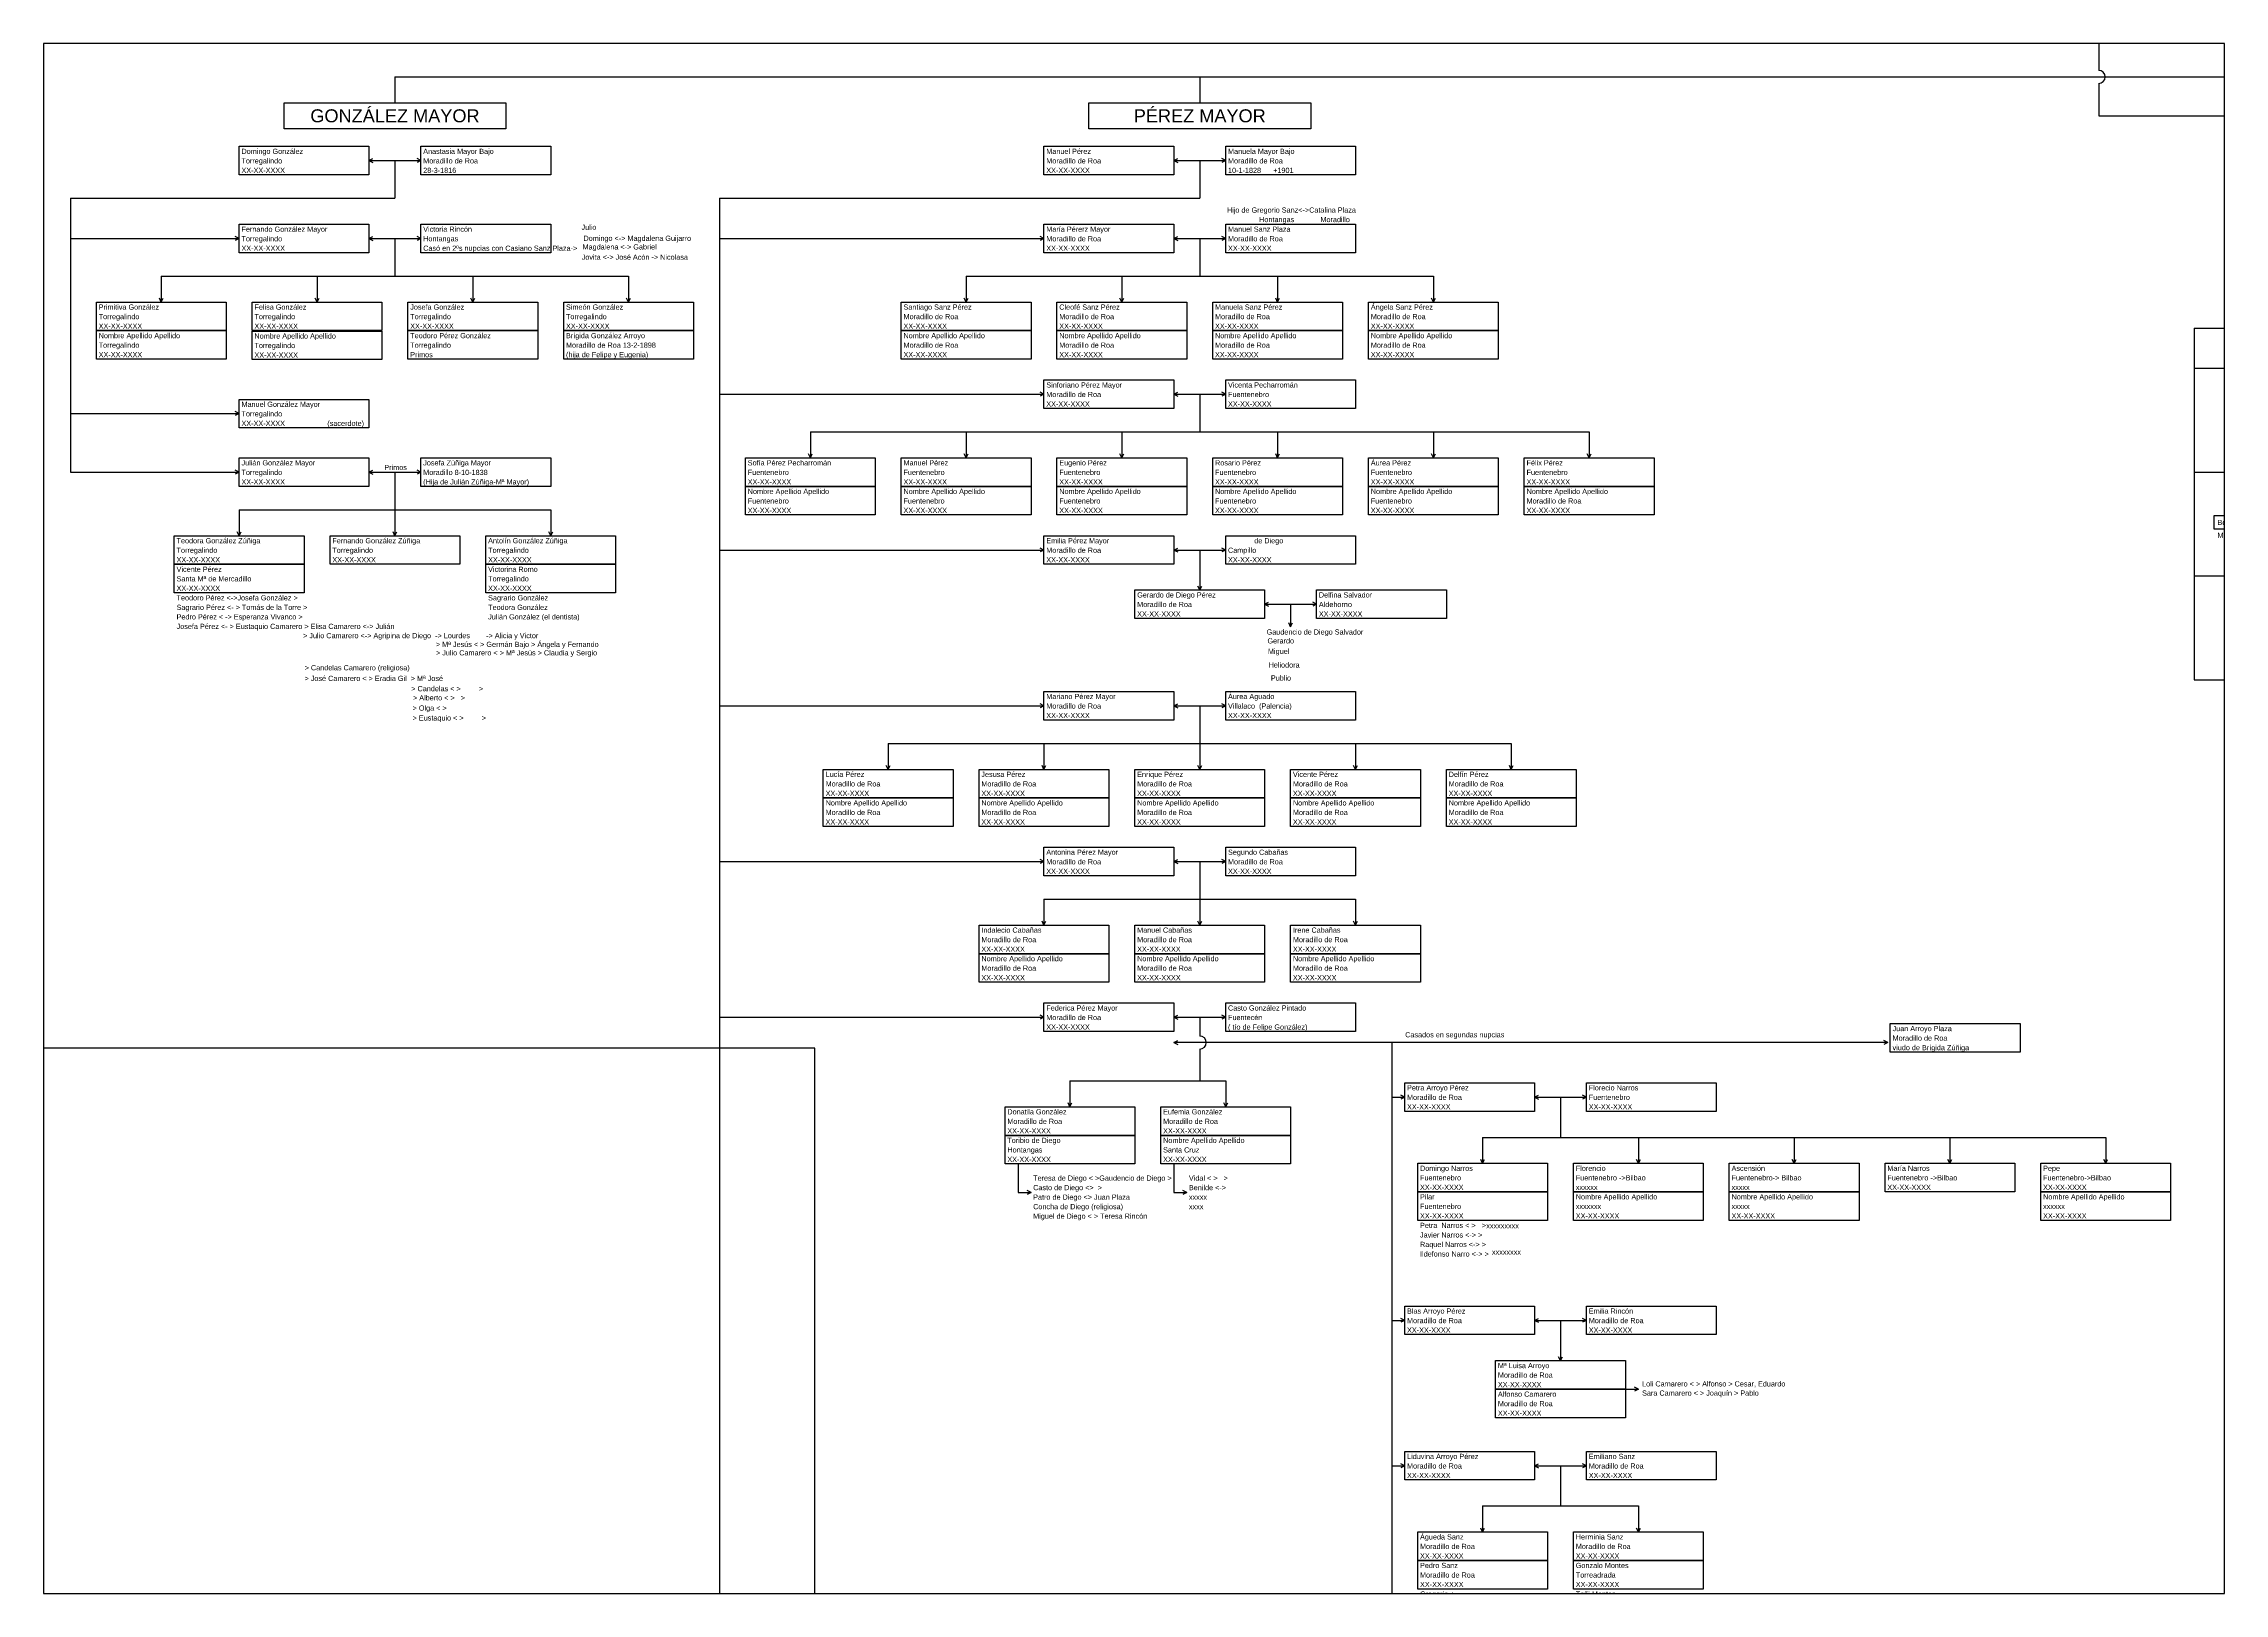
# Paper-space layout 'A1' of a CAD drawing. Header units: millimetres. Extents: x 0 to 840, y 0 to 597.
# The model-space entities are those that its viewports show. They can reach past a viewport. Long polylines and large blocks are cut down to what shows.
import ezdxf
from ezdxf.enums import TextEntityAlignment as Align

# ---------------------------------------------------------------- set-up
doc = ezdxf.new("R2010")
doc.units = ezdxf.units.MM
doc.styles.add('Arial', font='arial.ttf', dxfattribs={"height": 0.01})

# ---------------------------------------------------------------- blocks, each defined once
blk = doc.blocks.new('Casilla individual')
at = {"color": 0}
blk.add_lwpolyline([(0, 11), (50, 11), (50, 0), (0, 0)], close=True, dxfattribs=at)
at = {"color": 0, "style": 'Arial'}
for tag, p in [('NOMBRE', (0.88, 8.08)), ('LUGAR_NACIMIENTO', (0.88, 4.42)), ('FECHA', (0.88, 0.75))]:
    blk.add_attdef(tag, p, '', height=2, dxfattribs=at)
blk = doc.blocks.new('Flecha')
for q in [(1.5, 0.75), (1.5, -0.75)]:
    blk.add_line((0, 0), q)
blk = doc.blocks.new('Hermanos')
at = {"style": 'Arial'}
blk.add_attdef('NOMBRE', (0, 0), '', height=2, dxfattribs=at)

msp = doc.modelspace()

# ---------------------------------------------------------------- linework, layer by layer
at = {"color": 135}
for p, q in [((3547.06, 314.5), (3672.06, 314.5)), ((3547.06, 314.5), (3547.06, 209)), ((3797.06, 314.5), (3982.06, 314.5)), ((3797.06, 314.5), (3797.06, -481))]:
    msp.add_line(p, q, dxfattribs=at)
for p, q in [((3582.06, 284.5), (3762.06, 284.5)), ((3892.06, 284.5), (4072.06, 284.5)), ((3832.06, 224.5), (4132.06, 224.5)), ((3612.06, 194.5), (3732.06, 194.5)), ((3862.06, 104.5), (4102.06, 104.5)), ((3922.06, 44.5), (4042.06, 44.5)), ((4121.02, -31.75), (4121.02, -47.25)), ((4091.02, -47.25), (4331.02, -47.25)), ((3912.06, -68.5), (3917.06, -68.5)), ((3972.06, -68.5), (3977.06, -68.5)), ((4121.02, -117.75), (4121.02, -133.25)), ((4146.02, -144.25), (4151.02, -144.25)), ((4121.02, -173.75), (4121.02, -189.25)), ((4091.02, -189.25), (4151.02, -189.25))]:
    msp.add_line(p, q)
at = {"color": 3}
for p, q in [((4365.04, 264.5), (4552.25, 264.5)), ((3932.06, -25.5), (3992.06, -25.5))]:
    msp.add_line(p, q, dxfattribs=at)
at = {"color": 30}
for p, q in [((4056.02, -31.75), (4061.02, -31.75)), ((4056.02, -117.75), (4061.02, -117.75)), ((4056.02, -173.75), (4061.02, -173.75))]:
    msp.add_line(p, q, dxfattribs=at)
at = {"color": 5}
for points in [[(4328.32, 440.76), (4328.32, 363.76)], [(4328.32, 358.76), (4328.32, 346.26), (4509.52, 346.26)]]:
    msp.add_lwpolyline(points, dxfattribs=at)
at = {"color": 1}
for points in [[(3672.06, 361.26), (5109.51, 361.26)], [(3672.06, 361.26), (3672.06, 351.26)], [(3982.06, 361.26), (3982.06, 351.26)]]:
    msp.add_lwpolyline(points, dxfattribs=at)
for points in [[(3629.33, 351.26), (3714.79, 351.26), (3714.79, 341.26), (3629.33, 341.26)], [(3939.33, 351.26), (4024.79, 351.26), (4024.79, 341.26), (3939.33, 341.26)], [(4372.66, 187.12), (4402.66, 187.12), (4402.66, 192.12), (4372.66, 192.12)]]:
    msp.add_lwpolyline(points, close=True)
at = {"color": 135}
for points in [[(3662.06, 329), (3682.06, 329)], [(3672.06, 329), (3672.06, 314.5)], [(3972.06, 329), (3992.06, 329)], [(3982.06, 329), (3982.06, 314.5)], [(3547.06, 299), (3612.06, 299)], [(3797.06, 299), (3922.06, 299)], [(3797.06, 239), (3922.06, 239)], [(3547.06, 231.54), (3612.06, 231.54)], [(3547.06, 209), (3612.06, 209)], [(3797.06, 179), (3922.06, 179)], [(3797.06, 119), (3922.06, 119)], [(3797.06, 59), (3922.06, 59)], [(3797.06, -1), (3922.06, -1)]]:
    msp.add_lwpolyline(points, dxfattribs=at)
for points in [[(3662.06, 299), (3682.06, 299)], [(3672.06, 299), (3672.06, 284.5)], [(3972.06, 299), (3992.06, 299)], [(3982.06, 299), (3982.06, 284.5)], [(3582.06, 284.5), (3582.06, 274.5)], [(3642.06, 284.5), (3642.06, 274.5)], [(3702.06, 284.5), (3702.06, 274.5)], [(3762.06, 284.5), (3762.06, 274.5)], [(3892.06, 284.5), (3892.06, 274.5)], [(3952.06, 284.5), (3952.06, 274.5)], [(4012.06, 284.5), (4012.06, 274.5)], [(4072.06, 284.5), (4072.06, 274.5)], [(3972.06, 239), (3992.06, 239)], [(3982.06, 239), (3982.06, 224.5)], [(3832.06, 224.5), (3832.06, 214.5)], [(3892.06, 224.5), (3892.06, 214.5)], [(3952.06, 224.5), (3952.06, 214.5)], [(4012.06, 224.5), (4012.06, 214.5)], [(4072.06, 224.5), (4072.06, 214.5)], [(4132.06, 224.5), (4132.06, 214.5)], [(3662.06, 209), (3682.06, 209)], [(3672.06, 209), (3672.06, 194.5)], [(3612.06, 194.5), (3612.06, 184.5)], [(3672.06, 194.5), (3672.06, 184.5)], [(3732.06, 194.5), (3732.06, 184.5)], [(3972.06, 179), (3992.06, 179)], [(3982.06, 179), (3982.06, 163.62)], [(4007.06, 158.12), (4027.06, 158.12)], [(4017.06, 158.12), (4017.06, 149.45)], [(3972.06, 119), (3992.06, 119)], [(3982.06, 119), (3982.06, 104.5)], [(3862.06, 104.5), (3862.06, 94.5)], [(3922.06, 104.5), (3922.06, 94.5)], [(3982.06, 104.5), (3982.06, 94.5)], [(4042.06, 104.5), (4042.06, 94.5)], [(4102.06, 104.5), (4102.06, 94.5)], [(3972.06, 59), (3992.06, 59)], [(3922.06, 44.5), (3922.06, 34.5)], [(3982.06, 44.5), (3982.06, 34.5)], [(4042.06, 44.5), (4042.06, 34.5)], [(3972.06, -1), (3992.06, -1)], [(4111.02, -31.75), (4131.02, -31.75)], [(4091.02, -47.25), (4091.02, -57.25)], [(4151.02, -47.25), (4151.02, -57.25)], [(4211.02, -47.25), (4211.02, -57.25)], [(4271.02, -47.25), (4271.02, -57.25)], [(4331.02, -47.25), (4331.02, -57.25)], [(3912.06, -57.5), (3912.06, -68.5)], [(3972.06, -57.5), (3972.06, -68.5)], [(4111.02, -117.75), (4131.02, -117.75)], [(4111.02, -173.75), (4131.02, -173.75)], [(4091.02, -189.25), (4091.02, -199.25)], [(4151.02, -189.25), (4151.02, -199.25)]]:
    msp.add_lwpolyline(points)
at = {"color": 3}
for points in [[(4365.04, 264.5), (4365.04, 129), (4379.66, 129)], [(4365.04, 249), (4379.66, 249)], [(4365.04, 209), (4379.66, 209)], [(4365.04, 169), (4379.66, 169)], [(3982.06, -1), (3982.06, -8.25)], [(3982.06, -13.25), (3982.06, -25.5)], [(3932.06, -25.5), (3932.06, -35.5)], [(3992.06, -25.5), (3992.06, -35.5)]]:
    msp.add_lwpolyline(points, dxfattribs=at)
at = {"color": 7}
msp.add_lwpolyline([(3982.06, 59), (3982.06, 44.5)], dxfattribs=at)
at = {"color": 30}
for points in [[(4247.11, -10.75), (3972.06, -10.75)], [(4056.02, -10.75), (4056.02, -332.75)]]:
    msp.add_lwpolyline(points, dxfattribs=at)
at = {"color": 5}
msp.add_arc((4328.32, 361.26), 2.5, 270, 90, dxfattribs=at)
at = {"color": 3}
msp.add_arc((3982.06, -10.75), 2.5, 270, 90, dxfattribs=at)

# ---------------------------------------------------------------- block references
ref = msp.add_blockref('Casilla individual', (3612.06, 323.5))
ref.add_attrib('FECHA', 'XX-XX-XXXX', (3612.94, 324.25), dxfattribs={"height": 2, "style": 'Arial'})
ref.add_attrib('LUGAR_NACIMIENTO', 'Torregalindo', (3612.94, 327.91), dxfattribs={"height": 2, "style": 'Arial'})
ref.add_attrib('NOMBRE', 'Domingo González', (3612.94, 331.58), dxfattribs={"height": 2, "style": 'Arial'})
for p in [(3662.06, 329), (3972.06, 329), (3662.06, 299), (3972.06, 299), (3972.06, 239), (3662.06, 209), (3972.06, 179), (4007.06, 158.12), (3972.06, 119), (3972.06, 59), (3972.06, -1), (4111.02, -31.75), (4111.02, -117.75), (4111.02, -173.75)]:
    msp.add_blockref('Flecha', p)
for p, rotation in [((3682.06, 329), 180), ((3992.06, 329), 180), ((3612.06, 299), 180), ((3682.06, 299), 180), ((3922.06, 299), 180), ((3992.06, 299), 180), ((3582.06, 274.5), 89.99999999999999), ((3642.06, 274.5), 89.99999999999999), ((3702.06, 274.5), 89.99999999999999), ((3762.06, 274.5), 89.99999999999999), ((3892.06, 274.5), 89.99999999999999), ((3952.06, 274.5), 89.99999999999999), ((4012.06, 274.5), 89.99999999999999), ((4072.06, 274.5), 89.99999999999999), ((4379.66, 249), 180), ((3992.06, 239), 180), ((3612.06, 231.54), 180), ((3832.06, 214.5), 89.99999999999999), ((3892.06, 214.5), 89.99999999999999), ((3952.06, 214.5), 89.99999999999999), ((4012.06, 214.5), 89.99999999999999), ((4072.06, 214.5), 89.99999999999999), ((4132.06, 214.5), 89.99999999999999), ((3612.06, 209), 180), ((3682.06, 209), 180), ((4379.66, 209), 180), ((3612.06, 184.5), 89.99999999999999), ((3672.06, 184.5), 89.99999999999999), ((3732.06, 184.5), 89.99999999999999), ((3922.06, 179), 180), ((3992.06, 179), 180), ((4379.66, 169), 180), ((3982.06, 163.62), 89.99999999999999), ((4027.06, 158.12), 180), ((4017.06, 149.45), 89.99999999999999), ((4379.66, 129), 180), ((3922.06, 119), 180), ((3992.06, 119), 180), ((3862.06, 94.5), 89.99999999999999), ((3922.06, 94.5), 89.99999999999999), ((3982.06, 94.5), 89.99999999999999), ((4042.06, 94.5), 89.99999999999999), ((4102.06, 94.5), 89.99999999999999), ((3922.06, 59), 180), ((3992.06, 59), 180), ((3922.06, 34.5), 89.99999999999999), ((3982.06, 34.5), 89.99999999999999), ((4042.06, 34.5), 89.99999999999999), ((3922.06, -1), 180), ((3992.06, -1), 180), ((4247.11, -10.75), 180), ((4061.02, -31.75), 180), ((4131.02, -31.75), 180), ((3932.06, -35.5), 89.99999999999999), ((3992.06, -35.5), 89.99999999999999), ((4091.02, -57.25), 89.99999999999999), ((4151.02, -57.25), 89.99999999999999), ((4211.02, -57.25), 89.99999999999999), ((4271.02, -57.25), 89.99999999999999), ((4331.02, -57.25), 89.99999999999999), ((3917.06, -68.5), 180), ((3977.06, -68.5), 180), ((4131.02, -117.75), 180), ((4121.02, -133.25), 89.99999999999999), ((4151.02, -144.25), 180), ((4061.02, -173.75), 180), ((4131.02, -173.75), 180), ((4091.02, -199.25), 89.99999999999999), ((4151.02, -199.25), 89.99999999999999)]:
    msp.add_blockref('Flecha', p, dxfattribs=dict(rotation=rotation))
at = {"color": 1}
ref = msp.add_blockref('Casilla individual', (3682.06, 323.5), dxfattribs=at)
ref.add_attrib('FECHA', '28-3-1816', (3682.94, 324.25), dxfattribs={"height": 2, "style": 'Arial'})
ref.add_attrib('LUGAR_NACIMIENTO', 'Moradillo de Roa', (3682.94, 327.91), dxfattribs={"height": 2, "style": 'Arial'})
ref.add_attrib('NOMBRE', 'Anastasia Mayor Bajo', (3682.94, 331.58), dxfattribs={"color": 0, "height": 2, "style": 'Arial'})
ref = msp.add_blockref('Casilla individual', (3922.06, 323.5))
ref.add_attrib('FECHA', 'XX-XX-XXXX', (3922.94, 324.25), dxfattribs={"height": 2, "style": 'Arial'})
ref.add_attrib('LUGAR_NACIMIENTO', 'Moradillo de Roa', (3922.94, 327.91), dxfattribs={"height": 2, "style": 'Arial'})
ref.add_attrib('NOMBRE', 'Manuel Pérez', (3922.94, 331.58), dxfattribs={"height": 2, "style": 'Arial'})
ref = msp.add_blockref('Casilla individual', (3992.06, 323.5))
ref.add_attrib('FECHA', '10-1-1828      +1901', (3992.94, 324.25), dxfattribs={"height": 2, "style": 'Arial'})
ref.add_attrib('LUGAR_NACIMIENTO', 'Moradillo de Roa', (3992.94, 327.91), dxfattribs={"height": 2, "style": 'Arial'})
ref.add_attrib('NOMBRE', 'Manuela Mayor Bajo', (3992.94, 331.58), dxfattribs={"color": 1, "height": 2, "style": 'Arial'})
at = {"color": 135}
ref = msp.add_blockref('Casilla individual', (3612.06, 293.5), dxfattribs=at)
ref.add_attrib('FECHA', 'XX-XX-XXXX', (3612.94, 294.25), dxfattribs={"height": 2, "style": 'Arial'})
ref.add_attrib('LUGAR_NACIMIENTO', 'Torregalindo', (3612.94, 297.91), dxfattribs={"height": 2, "style": 'Arial'})
ref.add_attrib('NOMBRE', 'Fernando González Mayor', (3612.94, 301.58), dxfattribs={"height": 2, "style": 'Arial'})
ref = msp.add_blockref('Casilla individual', (3682.06, 293.5))
ref.add_attrib('FECHA', 'Casó en 2ºs nupcias con Casiano Sanz Plaza->', (3682.94, 294.25), dxfattribs={"height": 2, "style": 'Arial'})
ref.add_attrib('LUGAR_NACIMIENTO', 'Hontangas', (3682.94, 297.91), dxfattribs={"height": 2, "style": 'Arial'})
ref.add_attrib('NOMBRE', 'Victoria Rincón', (3682.94, 301.58), dxfattribs={"height": 2, "style": 'Arial'})
ref = msp.add_blockref('Casilla individual', (3922.06, 293.5), dxfattribs=at)
ref.add_attrib('FECHA', 'XX-XX-XXXX', (3922.94, 294.25), dxfattribs={"height": 2, "style": 'Arial'})
ref.add_attrib('LUGAR_NACIMIENTO', 'Moradillo de Roa', (3922.94, 297.91), dxfattribs={"height": 2, "style": 'Arial'})
ref.add_attrib('NOMBRE', 'María Pérerz Mayor', (3922.94, 301.58), dxfattribs={"height": 2, "style": 'Arial'})
ref = msp.add_blockref('Casilla individual', (3992.06, 293.5))
ref.add_attrib('FECHA', 'XX-XX-XXXX', (3992.94, 294.25), dxfattribs={"height": 2, "style": 'Arial'})
ref.add_attrib('LUGAR_NACIMIENTO', 'Moradillo de Roa', (3992.94, 297.91), dxfattribs={"height": 2, "style": 'Arial'})
ref.add_attrib('NOMBRE', 'Manuel Sanz Plaza', (3992.94, 301.58), dxfattribs={"height": 2, "style": 'Arial'})
ref = msp.add_blockref('Casilla individual', (3557.06, 263.5))
ref.add_attrib('FECHA', 'XX-XX-XXXX', (3557.94, 264.25), dxfattribs={"height": 2, "style": 'Arial'})
ref.add_attrib('LUGAR_NACIMIENTO', 'Torregalindo', (3557.94, 267.91), dxfattribs={"height": 2, "style": 'Arial'})
ref.add_attrib('NOMBRE', 'Primitiva González', (3557.94, 271.58), dxfattribs={"height": 2, "style": 'Arial'})
ref = msp.add_blockref('Casilla individual', (3617.06, 263.5))
ref.add_attrib('FECHA', 'XX-XX-XXXX', (3617.94, 264.25), dxfattribs={"height": 2, "style": 'Arial'})
ref.add_attrib('LUGAR_NACIMIENTO', 'Torregalindo', (3617.94, 267.91), dxfattribs={"height": 2, "style": 'Arial'})
ref.add_attrib('NOMBRE', 'Felisa González', (3617.94, 271.58), dxfattribs={"height": 2, "style": 'Arial'})
ref = msp.add_blockref('Casilla individual', (3677.06, 263.5))
ref.add_attrib('FECHA', 'XX-XX-XXXX', (3677.94, 264.25), dxfattribs={"height": 2, "style": 'Arial'})
ref.add_attrib('LUGAR_NACIMIENTO', 'Torregalindo', (3677.94, 267.91), dxfattribs={"height": 2, "style": 'Arial'})
ref.add_attrib('NOMBRE', 'Josefa González', (3677.94, 271.58), dxfattribs={"height": 2, "style": 'Arial'})
ref = msp.add_blockref('Casilla individual', (3737.06, 263.5))
ref.add_attrib('FECHA', 'XX-XX-XXXX', (3737.94, 264.25), dxfattribs={"height": 2, "style": 'Arial'})
ref.add_attrib('LUGAR_NACIMIENTO', 'Torregalindo', (3737.94, 267.91), dxfattribs={"height": 2, "style": 'Arial'})
ref.add_attrib('NOMBRE', 'Simeón González', (3737.94, 271.58), dxfattribs={"height": 2, "style": 'Arial'})
ref = msp.add_blockref('Casilla individual', (3867.06, 263.5))
ref.add_attrib('FECHA', 'XX-XX-XXXX', (3867.94, 264.25), dxfattribs={"height": 2, "style": 'Arial'})
ref.add_attrib('LUGAR_NACIMIENTO', 'Moradillo de Roa', (3867.94, 267.91), dxfattribs={"height": 2, "style": 'Arial'})
ref.add_attrib('NOMBRE', 'Santiago Sanz Pérez', (3867.94, 271.58), dxfattribs={"height": 2, "style": 'Arial'})
ref = msp.add_blockref('Casilla individual', (3927.06, 263.5))
ref.add_attrib('FECHA', 'XX-XX-XXXX', (3927.94, 264.25), dxfattribs={"height": 2, "style": 'Arial'})
ref.add_attrib('LUGAR_NACIMIENTO', 'Moradillo de Roa', (3927.94, 267.91), dxfattribs={"height": 2, "style": 'Arial'})
ref.add_attrib('NOMBRE', 'Cleofé Sanz Pérez', (3927.94, 271.58), dxfattribs={"height": 2, "style": 'Arial'})
ref = msp.add_blockref('Casilla individual', (3987.06, 263.5))
ref.add_attrib('FECHA', 'XX-XX-XXXX', (3987.94, 264.25), dxfattribs={"height": 2, "style": 'Arial'})
ref.add_attrib('LUGAR_NACIMIENTO', 'Moradillo de Roa', (3987.94, 267.91), dxfattribs={"height": 2, "style": 'Arial'})
ref.add_attrib('NOMBRE', 'Manuela Sanz Pérez', (3987.94, 271.58), dxfattribs={"height": 2, "style": 'Arial'})
ref = msp.add_blockref('Casilla individual', (4047.06, 263.5))
ref.add_attrib('FECHA', 'XX-XX-XXXX', (4047.94, 264.25), dxfattribs={"height": 2, "style": 'Arial'})
ref.add_attrib('LUGAR_NACIMIENTO', 'Moradillo de Roa', (4047.94, 267.91), dxfattribs={"height": 2, "style": 'Arial'})
ref.add_attrib('NOMBRE', 'Ángela Sanz Pérez', (4047.94, 271.58), dxfattribs={"height": 2, "style": 'Arial'})
ref = msp.add_blockref('Casilla individual', (3557.06, 252.5))
ref.add_attrib('FECHA', 'XX-XX-XXXX', (3557.94, 253.25), dxfattribs={"height": 2, "style": 'Arial'})
ref.add_attrib('LUGAR_NACIMIENTO', 'Torregalindo', (3557.94, 256.91), dxfattribs={"height": 2, "style": 'Arial'})
ref.add_attrib('NOMBRE', 'Nombre Apellido Apellido', (3557.94, 260.58), dxfattribs={"height": 2, "style": 'Arial'})
ref = msp.add_blockref('Casilla individual', (3617.06, 252.36))
ref.add_attrib('FECHA', 'XX-XX-XXXX', (3617.94, 253.11), dxfattribs={"height": 2, "style": 'Arial'})
ref.add_attrib('LUGAR_NACIMIENTO', 'Torregalindo', (3617.94, 256.77), dxfattribs={"height": 2, "style": 'Arial'})
ref.add_attrib('NOMBRE', 'Nombre Apellido Apellido', (3617.94, 260.44), dxfattribs={"height": 2, "style": 'Arial'})
ref = msp.add_blockref('Casilla individual', (3677.06, 252.5))
ref.add_attrib('FECHA', 'Primos', (3677.94, 253.25), dxfattribs={"height": 2, "style": 'Arial'})
ref.add_attrib('LUGAR_NACIMIENTO', 'Torregalindo', (3677.94, 256.91), dxfattribs={"height": 2, "style": 'Arial'})
ref.add_attrib('NOMBRE', 'Teodoro Pérez González', (3677.94, 260.58), dxfattribs={"height": 2, "style": 'Arial'})
ref = msp.add_blockref('Casilla individual', (3737.06, 252.5))
ref.add_attrib('FECHA', '(hija de Felipe y Eugenia)', (3737.94, 253.25), dxfattribs={"color": 6, "height": 2, "style": 'Arial'})
ref.add_attrib('LUGAR_NACIMIENTO', 'Moradillo de Roa 13-2-1898', (3737.94, 256.91), dxfattribs={"height": 2, "style": 'Arial'})
ref.add_attrib('NOMBRE', 'Brígida González Arroyo', (3737.94, 260.58), dxfattribs={"height": 2, "style": 'Arial'})
ref = msp.add_blockref('Casilla individual', (3867.06, 252.5))
ref.add_attrib('FECHA', 'XX-XX-XXXX', (3867.94, 253.25), dxfattribs={"height": 2, "style": 'Arial'})
ref.add_attrib('LUGAR_NACIMIENTO', 'Moradillo de Roa', (3867.94, 256.91), dxfattribs={"height": 2, "style": 'Arial'})
ref.add_attrib('NOMBRE', 'Nombre Apellido Apellido', (3867.94, 260.58), dxfattribs={"height": 2, "style": 'Arial'})
ref = msp.add_blockref('Casilla individual', (3927.06, 252.5))
ref.add_attrib('FECHA', 'XX-XX-XXXX', (3927.94, 253.25), dxfattribs={"height": 2, "style": 'Arial'})
ref.add_attrib('LUGAR_NACIMIENTO', 'Moradillo de Roa', (3927.94, 256.91), dxfattribs={"height": 2, "style": 'Arial'})
ref.add_attrib('NOMBRE', 'Nombre Apellido Apellido', (3927.94, 260.58), dxfattribs={"height": 2, "style": 'Arial'})
ref = msp.add_blockref('Casilla individual', (3987.06, 252.5))
ref.add_attrib('FECHA', 'XX-XX-XXXX', (3987.94, 253.25), dxfattribs={"height": 2, "style": 'Arial'})
ref.add_attrib('LUGAR_NACIMIENTO', 'Moradillo de Roa', (3987.94, 256.91), dxfattribs={"height": 2, "style": 'Arial'})
ref.add_attrib('NOMBRE', 'Nombre Apellido Apellido', (3987.94, 260.58), dxfattribs={"height": 2, "style": 'Arial'})
ref = msp.add_blockref('Casilla individual', (4047.06, 252.5))
ref.add_attrib('FECHA', 'XX-XX-XXXX', (4047.94, 253.25), dxfattribs={"height": 2, "style": 'Arial'})
ref.add_attrib('LUGAR_NACIMIENTO', 'Moradillo de Roa', (4047.94, 256.91), dxfattribs={"height": 2, "style": 'Arial'})
ref.add_attrib('NOMBRE', 'Nombre Apellido Apellido', (4047.94, 260.58), dxfattribs={"height": 2, "style": 'Arial'})
ref = msp.add_blockref('Casilla individual', (4379.66, 243.5))
ref.add_attrib('FECHA', 'XX-XX-XXXX', (4380.54, 244.25), dxfattribs={"height": 2, "style": 'Arial'})
ref.add_attrib('LUGAR_NACIMIENTO', 'Fuentecén', (4380.54, 247.91), dxfattribs={"height": 2, "style": 'Arial'})
ref.add_attrib('NOMBRE', 'Luisa  González Peña', (4380.54, 251.58), dxfattribs={"height": 2, "style": 'Arial'})
ref = msp.add_blockref('Casilla individual', (3922.06, 233.5), dxfattribs=at)
ref.add_attrib('FECHA', 'XX-XX-XXXX', (3922.94, 234.25), dxfattribs={"height": 2, "style": 'Arial'})
ref.add_attrib('LUGAR_NACIMIENTO', 'Moradillo de Roa', (3922.94, 237.91), dxfattribs={"height": 2, "style": 'Arial'})
ref.add_attrib('NOMBRE', 'Sinforiano Pérez Mayor', (3922.94, 241.58), dxfattribs={"height": 2, "style": 'Arial'})
ref = msp.add_blockref('Casilla individual', (3992.06, 233.5))
ref.add_attrib('FECHA', 'XX-XX-XXXX', (3992.94, 234.25), dxfattribs={"height": 2, "style": 'Arial'})
ref.add_attrib('LUGAR_NACIMIENTO', 'Fuentenebro', (3992.94, 237.91), dxfattribs={"height": 2, "style": 'Arial'})
ref.add_attrib('NOMBRE', 'Vicenta Pecharromán', (3992.94, 241.58), dxfattribs={"height": 2, "style": 'Arial'})
ref = msp.add_blockref('Casilla individual', (3612.06, 226.04), dxfattribs=at)
ref.add_attrib('FECHA', 'XX-XX-XXXX                     (sacerdote)', (3612.94, 226.79), dxfattribs={"height": 2, "style": 'Arial'})
ref.add_attrib('LUGAR_NACIMIENTO', 'Torregalindo', (3612.94, 230.46), dxfattribs={"height": 2, "style": 'Arial'})
ref.add_attrib('NOMBRE', 'Manuel González Mayor', (3612.94, 234.12), dxfattribs={"height": 2, "style": 'Arial'})
at = {"color": 135, "rotation": 180}
msp.add_blockref('Flecha', (3922.06, 239), dxfattribs=at)
at = {"color": 135}
ref = msp.add_blockref('Casilla individual', (3612.06, 203.5), dxfattribs=at)
ref.add_attrib('FECHA', 'XX-XX-XXXX', (3612.94, 204.25), dxfattribs={"height": 2, "style": 'Arial'})
ref.add_attrib('LUGAR_NACIMIENTO', 'Torregalindo', (3612.94, 207.91), dxfattribs={"height": 2, "style": 'Arial'})
ref.add_attrib('NOMBRE', 'Julián González Mayor', (3612.94, 211.58), dxfattribs={"height": 2, "style": 'Arial'})
ref = msp.add_blockref('Casilla individual', (3682.06, 203.5))
ref.add_attrib('FECHA', '(Hija de Julián Zúñiga-Mª Mayor)', (3682.94, 204.25), dxfattribs={"height": 2, "style": 'Arial'})
ref.add_attrib('LUGAR_NACIMIENTO', 'Moradillo 8-10-1838', (3682.94, 207.91), dxfattribs={"height": 2, "style": 'Arial'})
ref.add_attrib('NOMBRE', 'Josefa Zúñiga Mayor', (3682.94, 211.58), dxfattribs={"color": 6, "height": 2, "style": 'Arial'})
ref = msp.add_blockref('Casilla individual', (3807.06, 203.5))
ref.add_attrib('FECHA', 'XX-XX-XXXX', (3807.94, 204.25), dxfattribs={"height": 2, "style": 'Arial'})
ref.add_attrib('LUGAR_NACIMIENTO', 'Fuentenebro', (3807.94, 207.91), dxfattribs={"height": 2, "style": 'Arial'})
ref.add_attrib('NOMBRE', 'Sofía Pérez Pecharromán', (3807.94, 211.58), dxfattribs={"height": 2, "style": 'Arial'})
ref = msp.add_blockref('Casilla individual', (3867.06, 203.5))
ref.add_attrib('FECHA', 'XX-XX-XXXX', (3867.94, 204.25), dxfattribs={"height": 2, "style": 'Arial'})
ref.add_attrib('LUGAR_NACIMIENTO', 'Fuentenebro', (3867.94, 207.91), dxfattribs={"height": 2, "style": 'Arial'})
ref.add_attrib('NOMBRE', 'Manuel Pérez', (3867.94, 211.58), dxfattribs={"height": 2, "style": 'Arial'})
ref = msp.add_blockref('Casilla individual', (3927.06, 203.5))
ref.add_attrib('FECHA', 'XX-XX-XXXX', (3927.94, 204.25), dxfattribs={"height": 2, "style": 'Arial'})
ref.add_attrib('LUGAR_NACIMIENTO', 'Fuentenebro', (3927.94, 207.91), dxfattribs={"height": 2, "style": 'Arial'})
ref.add_attrib('NOMBRE', 'Eugenio Pérez', (3927.94, 211.58), dxfattribs={"height": 2, "style": 'Arial'})
ref = msp.add_blockref('Casilla individual', (3987.06, 203.5))
ref.add_attrib('FECHA', 'XX-XX-XXXX', (3987.94, 204.25), dxfattribs={"height": 2, "style": 'Arial'})
ref.add_attrib('LUGAR_NACIMIENTO', 'Fuentenebro', (3987.94, 207.91), dxfattribs={"height": 2, "style": 'Arial'})
ref.add_attrib('NOMBRE', 'Rosario Pérez', (3987.94, 211.58), dxfattribs={"height": 2, "style": 'Arial'})
ref = msp.add_blockref('Casilla individual', (4047.06, 203.5))
ref.add_attrib('FECHA', 'XX-XX-XXXX', (4047.94, 204.25), dxfattribs={"height": 2, "style": 'Arial'})
ref.add_attrib('LUGAR_NACIMIENTO', 'Fuentenebro', (4047.94, 207.91), dxfattribs={"height": 2, "style": 'Arial'})
ref.add_attrib('NOMBRE', 'Áurea Pérez', (4047.94, 211.58), dxfattribs={"height": 2, "style": 'Arial'})
ref = msp.add_blockref('Casilla individual', (4107.06, 203.5))
ref.add_attrib('FECHA', 'XX-XX-XXXX', (4107.94, 204.25), dxfattribs={"height": 2, "style": 'Arial'})
ref.add_attrib('LUGAR_NACIMIENTO', 'Fuentenebro', (4107.94, 207.91), dxfattribs={"height": 2, "style": 'Arial'})
ref.add_attrib('NOMBRE', 'Félix Pérez', (4107.94, 211.58), dxfattribs={"height": 2, "style": 'Arial'})
ref = msp.add_blockref('Casilla individual', (4379.66, 203.5))
ref.add_attrib('FECHA', '+ Bilbao 1966', (4380.54, 204.25), dxfattribs={"height": 2, "style": 'Arial'})
ref.add_attrib('LUGAR_NACIMIENTO', 'Fuentecén', (4380.54, 207.91), dxfattribs={"height": 2, "style": 'Arial'})
ref.add_attrib('NOMBRE', 'Aurea González Peña', (4380.54, 211.58), dxfattribs={"height": 2, "style": 'Arial'})
ref = msp.add_blockref('Casilla individual', (3807.06, 192.5))
ref.add_attrib('FECHA', 'XX-XX-XXXX', (3807.94, 193.25), dxfattribs={"height": 2, "style": 'Arial'})
ref.add_attrib('LUGAR_NACIMIENTO', 'Fuentenebro', (3807.94, 196.91), dxfattribs={"height": 2, "style": 'Arial'})
ref.add_attrib('NOMBRE', 'Nombre Apellido Apellido', (3807.94, 200.58), dxfattribs={"height": 2, "style": 'Arial'})
ref = msp.add_blockref('Casilla individual', (3867.06, 192.5))
ref.add_attrib('FECHA', 'XX-XX-XXXX', (3867.94, 193.25), dxfattribs={"height": 2, "style": 'Arial'})
ref.add_attrib('LUGAR_NACIMIENTO', 'Fuentenebro', (3867.94, 196.91), dxfattribs={"height": 2, "style": 'Arial'})
ref.add_attrib('NOMBRE', 'Nombre Apellido Apellido', (3867.94, 200.58), dxfattribs={"height": 2, "style": 'Arial'})
ref = msp.add_blockref('Casilla individual', (3927.06, 192.5))
ref.add_attrib('FECHA', 'XX-XX-XXXX', (3927.94, 193.25), dxfattribs={"height": 2, "style": 'Arial'})
ref.add_attrib('LUGAR_NACIMIENTO', 'Fuentenebro', (3927.94, 196.91), dxfattribs={"height": 2, "style": 'Arial'})
ref.add_attrib('NOMBRE', 'Nombre Apellido Apellido', (3927.94, 200.58), dxfattribs={"height": 2, "style": 'Arial'})
ref = msp.add_blockref('Casilla individual', (3987.06, 192.5))
ref.add_attrib('FECHA', 'XX-XX-XXXX', (3987.94, 193.25), dxfattribs={"height": 2, "style": 'Arial'})
ref.add_attrib('LUGAR_NACIMIENTO', 'Fuentenebro', (3987.94, 196.91), dxfattribs={"height": 2, "style": 'Arial'})
ref.add_attrib('NOMBRE', 'Nombre Apellido Apellido', (3987.94, 200.58), dxfattribs={"height": 2, "style": 'Arial'})
ref = msp.add_blockref('Casilla individual', (4047.06, 192.5))
ref.add_attrib('FECHA', 'XX-XX-XXXX', (4047.94, 193.25), dxfattribs={"height": 2, "style": 'Arial'})
ref.add_attrib('LUGAR_NACIMIENTO', 'Fuentenebro', (4047.94, 196.91), dxfattribs={"height": 2, "style": 'Arial'})
ref.add_attrib('NOMBRE', 'Nombre Apellido Apellido', (4047.94, 200.58), dxfattribs={"height": 2, "style": 'Arial'})
ref = msp.add_blockref('Casilla individual', (4107.06, 192.5))
ref.add_attrib('FECHA', 'XX-XX-XXXX', (4107.94, 193.25), dxfattribs={"height": 2, "style": 'Arial'})
ref.add_attrib('LUGAR_NACIMIENTO', 'Moradillo de Roa', (4107.94, 196.91), dxfattribs={"height": 2, "style": 'Arial'})
ref.add_attrib('NOMBRE', 'Nombre Apellido Apellido', (4107.94, 200.58), dxfattribs={"height": 2, "style": 'Arial'})
ref = msp.add_blockref('Casilla individual', (3587.06, 173.5))
ref.add_attrib('FECHA', 'XX-XX-XXXX', (3587.94, 174.25), dxfattribs={"height": 2, "style": 'Arial'})
ref.add_attrib('LUGAR_NACIMIENTO', 'Torregalindo', (3587.94, 177.91), dxfattribs={"height": 2, "style": 'Arial'})
ref.add_attrib('NOMBRE', 'Teodora González Zúñiga', (3587.94, 181.58), dxfattribs={"height": 2, "style": 'Arial'})
ref = msp.add_blockref('Casilla individual', (3647.06, 173.5))
ref.add_attrib('FECHA', 'XX-XX-XXXX', (3647.94, 174.25), dxfattribs={"height": 2, "style": 'Arial'})
ref.add_attrib('LUGAR_NACIMIENTO', 'Torregalindo', (3647.94, 177.91), dxfattribs={"height": 2, "style": 'Arial'})
ref.add_attrib('NOMBRE', 'Fernando González Zúñiga', (3647.94, 181.58), dxfattribs={"height": 2, "style": 'Arial'})
ref = msp.add_blockref('Casilla individual', (3707.06, 173.5))
ref.add_attrib('FECHA', 'XX-XX-XXXX', (3707.94, 174.25), dxfattribs={"height": 2, "style": 'Arial'})
ref.add_attrib('LUGAR_NACIMIENTO', 'Torregalindo', (3707.94, 177.91), dxfattribs={"height": 2, "style": 'Arial'})
ref.add_attrib('NOMBRE', 'Antolín González Zúñiga', (3707.94, 181.58), dxfattribs={"height": 2, "style": 'Arial'})
ref = msp.add_blockref('Casilla individual', (3922.06, 173.5), dxfattribs=at)
ref.add_attrib('FECHA', 'XX-XX-XXXX', (3922.94, 174.25), dxfattribs={"height": 2, "style": 'Arial'})
ref.add_attrib('LUGAR_NACIMIENTO', 'Moradillo de Roa', (3922.94, 177.91), dxfattribs={"height": 2, "style": 'Arial'})
ref.add_attrib('NOMBRE', 'Emilia Pérez Mayor', (3922.94, 181.58), dxfattribs={"height": 2, "style": 'Arial'})
ref = msp.add_blockref('Casilla individual', (3992.06, 173.5))
ref.add_attrib('FECHA', 'XX-XX-XXXX', (3992.94, 174.25), dxfattribs={"height": 2, "style": 'Arial'})
ref.add_attrib('LUGAR_NACIMIENTO', 'Campillo', (3992.94, 177.91), dxfattribs={"height": 2, "style": 'Arial'})
ref.add_attrib('NOMBRE', '             de Diego', (3992.94, 181.58), dxfattribs={"height": 2, "style": 'Arial'})
ref = msp.add_blockref('Casilla individual', (3587.06, 162.5))
ref.add_attrib('FECHA', 'XX-XX-XXXX', (3587.94, 163.25), dxfattribs={"height": 2, "style": 'Arial'})
ref.add_attrib('LUGAR_NACIMIENTO', 'Santa Mª de Mercadillo', (3587.94, 166.91), dxfattribs={"height": 2, "style": 'Arial'})
ref.add_attrib('NOMBRE', 'Vicente Pérez', (3587.94, 170.58), dxfattribs={"height": 2, "style": 'Arial'})
ref = msp.add_blockref('Casilla individual', (3707.06, 162.5))
ref.add_attrib('FECHA', 'XX-XX-XXXX', (3707.94, 163.25), dxfattribs={"height": 2, "style": 'Arial'})
ref.add_attrib('LUGAR_NACIMIENTO', 'Torregalindo', (3707.94, 166.91), dxfattribs={"height": 2, "style": 'Arial'})
ref.add_attrib('NOMBRE', 'Victorina Romo', (3707.94, 170.58), dxfattribs={"height": 2, "style": 'Arial'})
ref = msp.add_blockref('Casilla individual', (4379.66, 163.5))
ref.add_attrib('FECHA', 'Fuentecén', (4380.54, 164.25), dxfattribs={"height": 2, "style": 'Arial'})
ref.add_attrib('LUGAR_NACIMIENTO', 'Fuentecén', (4380.54, 167.91), dxfattribs={"height": 2, "style": 'Arial'})
ref.add_attrib('NOMBRE', 'Serafín  González Peña', (4380.54, 171.58), dxfattribs={"height": 2, "style": 'Arial'})
ref = msp.add_blockref('Casilla individual', (3957.06, 152.62))
ref.add_attrib('FECHA', 'XX-XX-XXXX', (3957.94, 153.37), dxfattribs={"height": 2, "style": 'Arial'})
ref.add_attrib('LUGAR_NACIMIENTO', 'Moradillo de Roa', (3957.94, 157.03), dxfattribs={"height": 2, "style": 'Arial'})
ref.add_attrib('NOMBRE', 'Gerardo de Diego Pérez', (3957.94, 160.7), dxfattribs={"height": 2, "style": 'Arial'})
ref = msp.add_blockref('Casilla individual', (4027.06, 152.62))
ref.add_attrib('FECHA', 'XX-XX-XXXX', (4027.94, 153.37), dxfattribs={"height": 2, "style": 'Arial'})
ref.add_attrib('LUGAR_NACIMIENTO', 'Aldehorno', (4027.94, 157.03), dxfattribs={"height": 2, "style": 'Arial'})
ref.add_attrib('NOMBRE', 'Delfina Salvador', (4027.94, 160.7), dxfattribs={"height": 2, "style": 'Arial'})
for p, values in [((3949.59, 146.42), {'NOMBRE': '                                                                           Gaudencio de Diego Salvador'}), ((3949.92, 143), {'NOMBRE': '                                                                           Gerardo'}), ((3950.12, 138.98), {'NOMBRE': '                                                                           Miguel'}), ((3951.13, 133.72), {'NOMBRE': '                                                                          Heliodora'}), ((3951.25, 128.69), {'NOMBRE': '                                                                           Publio'}), ((4045.07, -82.32), {'NOMBRE': '                                                             xxxxxxxxx '}), ((4045.72, -92.44), {'NOMBRE': '                                                               xxxxxxxx'})]:
    msp.add_blockref('Hermanos', p).add_auto_attribs(values)
ref = msp.add_blockref('Casilla individual', (4379.66, 123.5))
ref.add_attrib('LUGAR_NACIMIENTO', 'Fuentecén 13-9-1875  +Morad 1934', (4380.54, 127.91), dxfattribs={"height": 2, "style": 'Arial'})
ref.add_attrib('NOMBRE', 'Felipe González Peña', (4380.54, 131.58), dxfattribs={"height": 2, "style": 'Arial'})
ref = msp.add_blockref('Casilla individual', (3922.06, 113.5), dxfattribs=at)
ref.add_attrib('FECHA', 'XX-XX-XXXX', (3922.94, 114.25), dxfattribs={"height": 2, "style": 'Arial'})
ref.add_attrib('LUGAR_NACIMIENTO', 'Moradillo de Roa', (3922.94, 117.91), dxfattribs={"height": 2, "style": 'Arial'})
ref.add_attrib('NOMBRE', 'Mariano Pérez Mayor', (3922.94, 121.58), dxfattribs={"height": 2, "style": 'Arial'})
ref = msp.add_blockref('Casilla individual', (3992.06, 113.5))
ref.add_attrib('FECHA', 'XX-XX-XXXX', (3992.94, 114.25), dxfattribs={"height": 2, "style": 'Arial'})
ref.add_attrib('LUGAR_NACIMIENTO', 'Villalaco  (Palencia)', (3992.94, 117.91), dxfattribs={"height": 2, "style": 'Arial'})
ref.add_attrib('NOMBRE', 'Áurea Aguado', (3992.94, 121.58), dxfattribs={"height": 2, "style": 'Arial'})
ref = msp.add_blockref('Casilla individual', (3837.06, 83.5))
ref.add_attrib('FECHA', 'XX-XX-XXXX', (3837.94, 84.25), dxfattribs={"height": 2, "style": 'Arial'})
ref.add_attrib('LUGAR_NACIMIENTO', 'Moradillo de Roa', (3837.94, 87.91), dxfattribs={"height": 2, "style": 'Arial'})
ref.add_attrib('NOMBRE', 'Lucía Pérez', (3837.94, 91.58), dxfattribs={"height": 2, "style": 'Arial'})
ref = msp.add_blockref('Casilla individual', (3897.06, 83.5))
ref.add_attrib('FECHA', 'XX-XX-XXXX', (3897.94, 84.25), dxfattribs={"height": 2, "style": 'Arial'})
ref.add_attrib('LUGAR_NACIMIENTO', 'Moradillo de Roa', (3897.94, 87.91), dxfattribs={"height": 2, "style": 'Arial'})
ref.add_attrib('NOMBRE', 'Jesusa Pérez', (3897.94, 91.58), dxfattribs={"height": 2, "style": 'Arial'})
ref = msp.add_blockref('Casilla individual', (3957.06, 83.5))
ref.add_attrib('FECHA', 'XX-XX-XXXX', (3957.94, 84.25), dxfattribs={"height": 2, "style": 'Arial'})
ref.add_attrib('LUGAR_NACIMIENTO', 'Moradillo de Roa', (3957.94, 87.91), dxfattribs={"height": 2, "style": 'Arial'})
ref.add_attrib('NOMBRE', 'Enrique Pérez', (3957.94, 91.58), dxfattribs={"height": 2, "style": 'Arial'})
ref = msp.add_blockref('Casilla individual', (4017.06, 83.5))
ref.add_attrib('FECHA', 'XX-XX-XXXX', (4017.94, 84.25), dxfattribs={"height": 2, "style": 'Arial'})
ref.add_attrib('LUGAR_NACIMIENTO', 'Moradillo de Roa', (4017.94, 87.91), dxfattribs={"height": 2, "style": 'Arial'})
ref.add_attrib('NOMBRE', 'Vicente Pérez', (4017.94, 91.58), dxfattribs={"height": 2, "style": 'Arial'})
ref = msp.add_blockref('Casilla individual', (4077.06, 83.5))
ref.add_attrib('FECHA', 'XX-XX-XXXX', (4077.94, 84.25), dxfattribs={"height": 2, "style": 'Arial'})
ref.add_attrib('LUGAR_NACIMIENTO', 'Moradillo de Roa', (4077.94, 87.91), dxfattribs={"height": 2, "style": 'Arial'})
ref.add_attrib('NOMBRE', 'Delfín Pérez', (4077.94, 91.58), dxfattribs={"height": 2, "style": 'Arial'})
ref = msp.add_blockref('Casilla individual', (3837.06, 72.5))
ref.add_attrib('FECHA', 'XX-XX-XXXX', (3837.94, 73.25), dxfattribs={"height": 2, "style": 'Arial'})
ref.add_attrib('LUGAR_NACIMIENTO', 'Moradillo de Roa', (3837.94, 76.91), dxfattribs={"height": 2, "style": 'Arial'})
ref.add_attrib('NOMBRE', 'Nombre Apellido Apellido', (3837.94, 80.58), dxfattribs={"height": 2, "style": 'Arial'})
ref = msp.add_blockref('Casilla individual', (3897.06, 72.5))
ref.add_attrib('FECHA', 'XX-XX-XXXX', (3897.94, 73.25), dxfattribs={"height": 2, "style": 'Arial'})
ref.add_attrib('LUGAR_NACIMIENTO', 'Moradillo de Roa', (3897.94, 76.91), dxfattribs={"height": 2, "style": 'Arial'})
ref.add_attrib('NOMBRE', 'Nombre Apellido Apellido', (3897.94, 80.58), dxfattribs={"height": 2, "style": 'Arial'})
ref = msp.add_blockref('Casilla individual', (3957.06, 72.5))
ref.add_attrib('FECHA', 'XX-XX-XXXX', (3957.94, 73.25), dxfattribs={"height": 2, "style": 'Arial'})
ref.add_attrib('LUGAR_NACIMIENTO', 'Moradillo de Roa', (3957.94, 76.91), dxfattribs={"height": 2, "style": 'Arial'})
ref.add_attrib('NOMBRE', 'Nombre Apellido Apellido', (3957.94, 80.58), dxfattribs={"height": 2, "style": 'Arial'})
ref = msp.add_blockref('Casilla individual', (4017.06, 72.5))
ref.add_attrib('FECHA', 'XX-XX-XXXX', (4017.94, 73.25), dxfattribs={"height": 2, "style": 'Arial'})
ref.add_attrib('LUGAR_NACIMIENTO', 'Moradillo de Roa', (4017.94, 76.91), dxfattribs={"height": 2, "style": 'Arial'})
ref.add_attrib('NOMBRE', 'Nombre Apellido Apellido', (4017.94, 80.58), dxfattribs={"height": 2, "style": 'Arial'})
ref = msp.add_blockref('Casilla individual', (4077.06, 72.5))
ref.add_attrib('FECHA', 'XX-XX-XXXX', (4077.94, 73.25), dxfattribs={"height": 2, "style": 'Arial'})
ref.add_attrib('LUGAR_NACIMIENTO', 'Moradillo de Roa', (4077.94, 76.91), dxfattribs={"height": 2, "style": 'Arial'})
ref.add_attrib('NOMBRE', 'Nombre Apellido Apellido', (4077.94, 80.58), dxfattribs={"height": 2, "style": 'Arial'})
ref = msp.add_blockref('Casilla individual', (3922.06, 53.5), dxfattribs=at)
ref.add_attrib('FECHA', 'XX-XX-XXXX', (3922.94, 54.25), dxfattribs={"height": 2, "style": 'Arial'})
ref.add_attrib('LUGAR_NACIMIENTO', 'Moradillo de Roa', (3922.94, 57.91), dxfattribs={"height": 2, "style": 'Arial'})
ref.add_attrib('NOMBRE', 'Antonina Pérez Mayor', (3922.94, 61.58), dxfattribs={"height": 2, "style": 'Arial'})
ref = msp.add_blockref('Casilla individual', (3992.06, 53.5))
ref.add_attrib('FECHA', 'XX-XX-XXXX', (3992.94, 54.25), dxfattribs={"height": 2, "style": 'Arial'})
ref.add_attrib('LUGAR_NACIMIENTO', 'Moradillo de Roa', (3992.94, 57.91), dxfattribs={"height": 2, "style": 'Arial'})
ref.add_attrib('NOMBRE', 'Segundo Cabañas', (3992.94, 61.58), dxfattribs={"height": 2, "style": 'Arial'})
ref = msp.add_blockref('Casilla individual', (3897.06, 23.5))
ref.add_attrib('FECHA', 'XX-XX-XXXX', (3897.94, 24.25), dxfattribs={"height": 2, "style": 'Arial'})
ref.add_attrib('LUGAR_NACIMIENTO', 'Moradillo de Roa', (3897.94, 27.91), dxfattribs={"height": 2, "style": 'Arial'})
ref.add_attrib('NOMBRE', 'Indalecio Cabañas', (3897.94, 31.58), dxfattribs={"height": 2, "style": 'Arial'})
ref = msp.add_blockref('Casilla individual', (3957.06, 23.5))
ref.add_attrib('FECHA', 'XX-XX-XXXX', (3957.94, 24.25), dxfattribs={"height": 2, "style": 'Arial'})
ref.add_attrib('LUGAR_NACIMIENTO', 'Moradillo de Roa', (3957.94, 27.91), dxfattribs={"height": 2, "style": 'Arial'})
ref.add_attrib('NOMBRE', 'Manuel Cabañas', (3957.94, 31.58), dxfattribs={"height": 2, "style": 'Arial'})
ref = msp.add_blockref('Casilla individual', (4017.06, 23.5))
ref.add_attrib('FECHA', 'XX-XX-XXXX', (4017.94, 24.25), dxfattribs={"height": 2, "style": 'Arial'})
ref.add_attrib('LUGAR_NACIMIENTO', 'Moradillo de Roa', (4017.94, 27.91), dxfattribs={"height": 2, "style": 'Arial'})
ref.add_attrib('NOMBRE', 'Irene Cabañas', (4017.94, 31.58), dxfattribs={"height": 2, "style": 'Arial'})
ref = msp.add_blockref('Casilla individual', (3897.06, 12.5))
ref.add_attrib('FECHA', 'XX-XX-XXXX', (3897.94, 13.25), dxfattribs={"height": 2, "style": 'Arial'})
ref.add_attrib('LUGAR_NACIMIENTO', 'Moradillo de Roa', (3897.94, 16.91), dxfattribs={"height": 2, "style": 'Arial'})
ref.add_attrib('NOMBRE', 'Nombre Apellido Apellido', (3897.94, 20.58), dxfattribs={"height": 2, "style": 'Arial'})
ref = msp.add_blockref('Casilla individual', (3957.06, 12.5))
ref.add_attrib('FECHA', 'XX-XX-XXXX', (3957.94, 13.25), dxfattribs={"height": 2, "style": 'Arial'})
ref.add_attrib('LUGAR_NACIMIENTO', 'Moradillo de Roa', (3957.94, 16.91), dxfattribs={"height": 2, "style": 'Arial'})
ref.add_attrib('NOMBRE', 'Nombre Apellido Apellido', (3957.94, 20.58), dxfattribs={"height": 2, "style": 'Arial'})
ref = msp.add_blockref('Casilla individual', (4017.06, 12.5))
ref.add_attrib('FECHA', 'XX-XX-XXXX', (4017.94, 13.25), dxfattribs={"height": 2, "style": 'Arial'})
ref.add_attrib('LUGAR_NACIMIENTO', 'Moradillo de Roa', (4017.94, 16.91), dxfattribs={"height": 2, "style": 'Arial'})
ref.add_attrib('NOMBRE', 'Nombre Apellido Apellido', (4017.94, 20.58), dxfattribs={"height": 2, "style": 'Arial'})
ref = msp.add_blockref('Casilla individual', (3922.06, -6.5), dxfattribs=at)
ref.add_attrib('FECHA', 'XX-XX-XXXX', (3922.94, -5.75), dxfattribs={"height": 2, "style": 'Arial'})
ref.add_attrib('LUGAR_NACIMIENTO', 'Moradillo de Roa', (3922.94, -2.09), dxfattribs={"height": 2, "style": 'Arial'})
ref.add_attrib('NOMBRE', 'Federica Pérez Mayor', (3922.94, 1.58), dxfattribs={"height": 2, "style": 'Arial'})
at = {"color": 3}
ref = msp.add_blockref('Casilla individual', (3992.06, -6.5), dxfattribs=at)
ref.add_attrib('FECHA', '( tío de Felipe González)', (3992.94, -5.75), dxfattribs={"height": 2, "style": 'Arial'})
ref.add_attrib('LUGAR_NACIMIENTO', 'Fuentecén', (3992.94, -2.09), dxfattribs={"height": 2, "style": 'Arial'})
ref.add_attrib('NOMBRE', 'Casto González Pintado', (3992.94, 1.58), dxfattribs={"color": 72, "height": 2, "style": 'Arial'})
at = {"color": 42}
ref = msp.add_blockref('Casilla individual', (4248.03, -14.44), dxfattribs=at)
ref.add_attrib('FECHA', 'viudo de Brígida Zúñiga', (4248.91, -13.69), dxfattribs={"color": 6, "height": 2, "style": 'Arial'})
ref.add_attrib('LUGAR_NACIMIENTO', 'Moradillo de Roa', (4248.91, -10.02), dxfattribs={"height": 2, "style": 'Arial'})
ref.add_attrib('NOMBRE', 'Juan Arroyo Plaza ', (4248.91, -6.35), dxfattribs={"color": 31, "height": 2, "style": 'Arial'})
at = {"color": 30}
msp.add_blockref('Flecha', (3972.06, -10.75), dxfattribs=at)
ref = msp.add_blockref('Casilla individual', (4061.02, -37.25))
ref.add_attrib('FECHA', 'XX-XX-XXXX', (4061.9, -36.5), dxfattribs={"height": 2, "style": 'Arial'})
ref.add_attrib('LUGAR_NACIMIENTO', 'Moradillo de Roa', (4061.9, -32.84), dxfattribs={"height": 2, "style": 'Arial'})
ref.add_attrib('NOMBRE', 'Petra Arroyo Pérez', (4061.9, -29.17), dxfattribs={"height": 2, "style": 'Arial'})
ref = msp.add_blockref('Casilla individual', (4131.02, -37.25))
ref.add_attrib('FECHA', 'XX-XX-XXXX', (4131.9, -36.5), dxfattribs={"height": 2, "style": 'Arial'})
ref.add_attrib('LUGAR_NACIMIENTO', 'Fuentenebro', (4131.9, -32.84), dxfattribs={"height": 2, "style": 'Arial'})
ref.add_attrib('NOMBRE', 'Florecio Narros', (4131.9, -29.17), dxfattribs={"height": 2, "style": 'Arial'})
ref = msp.add_blockref('Casilla individual', (3907.06, -46.5))
ref.add_attrib('FECHA', 'XX-XX-XXXX', (3907.94, -45.75), dxfattribs={"height": 2, "style": 'Arial'})
ref.add_attrib('LUGAR_NACIMIENTO', 'Moradillo de Roa', (3907.94, -42.09), dxfattribs={"height": 2, "style": 'Arial'})
ref.add_attrib('NOMBRE', 'Donatila González', (3907.94, -38.42), dxfattribs={"height": 2, "style": 'Arial'})
ref = msp.add_blockref('Casilla individual', (3967.06, -46.5))
ref.add_attrib('FECHA', 'XX-XX-XXXX', (3967.94, -45.75), dxfattribs={"height": 2, "style": 'Arial'})
ref.add_attrib('LUGAR_NACIMIENTO', 'Moradillo de Roa', (3967.94, -42.09), dxfattribs={"height": 2, "style": 'Arial'})
ref.add_attrib('NOMBRE', 'Eufemia González', (3967.94, -38.42), dxfattribs={"height": 2, "style": 'Arial'})
ref = msp.add_blockref('Casilla individual', (3907.06, -57.5))
ref.add_attrib('FECHA', 'XX-XX-XXXX', (3907.94, -56.75), dxfattribs={"height": 2, "style": 'Arial'})
ref.add_attrib('LUGAR_NACIMIENTO', 'Hontangas', (3907.94, -53.09), dxfattribs={"height": 2, "style": 'Arial'})
ref.add_attrib('NOMBRE', 'Toribio de Diego', (3907.94, -49.42), dxfattribs={"height": 2, "style": 'Arial'})
ref = msp.add_blockref('Casilla individual', (3967.06, -57.5))
ref.add_attrib('FECHA', 'XX-XX-XXXX', (3967.94, -56.75), dxfattribs={"height": 2, "style": 'Arial'})
ref.add_attrib('LUGAR_NACIMIENTO', 'Santa Cruz', (3967.94, -53.09), dxfattribs={"height": 2, "style": 'Arial'})
ref.add_attrib('NOMBRE', 'Nombre Apellido Apellido', (3967.94, -49.42), dxfattribs={"height": 2, "style": 'Arial'})
ref = msp.add_blockref('Casilla individual', (4066.02, -68.25))
ref.add_attrib('FECHA', 'XX-XX-XXXX', (4066.9, -67.5), dxfattribs={"height": 2, "style": 'Arial'})
ref.add_attrib('LUGAR_NACIMIENTO', 'Fuentenebro', (4066.9, -63.84), dxfattribs={"height": 2, "style": 'Arial'})
ref.add_attrib('NOMBRE', 'Domingo Narros', (4066.9, -60.17), dxfattribs={"height": 2, "style": 'Arial'})
ref = msp.add_blockref('Casilla individual', (4126.02, -68.25))
ref.add_attrib('FECHA', 'xxxxxx', (4126.9, -67.5), dxfattribs={"height": 2, "style": 'Arial'})
ref.add_attrib('LUGAR_NACIMIENTO', 'Fuentenebro ->Bilbao', (4126.9, -63.84), dxfattribs={"height": 2, "style": 'Arial'})
ref.add_attrib('NOMBRE', 'Florencio', (4126.9, -60.17), dxfattribs={"height": 2, "style": 'Arial'})
ref = msp.add_blockref('Casilla individual', (4186.02, -68.25))
ref.add_attrib('FECHA', 'xxxxx', (4186.9, -67.5), dxfattribs={"height": 2, "style": 'Arial'})
ref.add_attrib('LUGAR_NACIMIENTO', 'Fuentenebro-> Bilbao', (4186.9, -63.84), dxfattribs={"height": 2, "style": 'Arial'})
ref.add_attrib('NOMBRE', 'Ascensión', (4186.9, -60.17), dxfattribs={"height": 2, "style": 'Arial'})
ref = msp.add_blockref('Casilla individual', (4246.02, -68.25))
ref.add_attrib('FECHA', 'XX-XX-XXXX', (4246.9, -67.5), dxfattribs={"height": 2, "style": 'Arial'})
ref.add_attrib('LUGAR_NACIMIENTO', 'Fuentenebro ->Bilbao', (4246.9, -63.84), dxfattribs={"height": 2, "style": 'Arial'})
ref.add_attrib('NOMBRE', 'María Narros', (4246.9, -60.17), dxfattribs={"height": 2, "style": 'Arial'})
ref = msp.add_blockref('Casilla individual', (4306.02, -68.25))
ref.add_attrib('FECHA', 'XX-XX-XXXX', (4306.9, -67.5), dxfattribs={"height": 2, "style": 'Arial'})
ref.add_attrib('LUGAR_NACIMIENTO', 'Fuentenebro->Bilbao', (4306.9, -63.84), dxfattribs={"height": 2, "style": 'Arial'})
ref.add_attrib('NOMBRE', 'Pepe', (4306.9, -60.17), dxfattribs={"height": 2, "style": 'Arial'})
ref = msp.add_blockref('Casilla individual', (4066.02, -79.25))
ref.add_attrib('FECHA', 'XX-XX-XXXX', (4066.9, -78.5), dxfattribs={"height": 2, "style": 'Arial'})
ref.add_attrib('LUGAR_NACIMIENTO', 'Fuentenebro', (4066.9, -74.84), dxfattribs={"height": 2, "style": 'Arial'})
ref.add_attrib('NOMBRE', 'Pilar', (4066.9, -71.17), dxfattribs={"height": 2, "style": 'Arial'})
ref = msp.add_blockref('Casilla individual', (4126.02, -79.25))
ref.add_attrib('FECHA', 'XX-XX-XXXX', (4126.9, -78.5), dxfattribs={"height": 2, "style": 'Arial'})
ref.add_attrib('LUGAR_NACIMIENTO', 'xxxxxxx', (4126.9, -74.84), dxfattribs={"height": 2, "style": 'Arial'})
ref.add_attrib('NOMBRE', 'Nombre Apellido Apellido', (4126.9, -71.17), dxfattribs={"height": 2, "style": 'Arial'})
ref = msp.add_blockref('Casilla individual', (4186.02, -79.25))
ref.add_attrib('FECHA', 'XX-XX-XXXX', (4186.9, -78.5), dxfattribs={"height": 2, "style": 'Arial'})
ref.add_attrib('LUGAR_NACIMIENTO', 'xxxxx', (4186.9, -74.84), dxfattribs={"height": 2, "style": 'Arial'})
ref.add_attrib('NOMBRE', 'Nombre Apellido Apellido', (4186.9, -71.17), dxfattribs={"height": 2, "style": 'Arial'})
ref = msp.add_blockref('Casilla individual', (4306.02, -79.25))
ref.add_attrib('FECHA', 'XX-XX-XXXX', (4306.9, -78.5), dxfattribs={"height": 2, "style": 'Arial'})
ref.add_attrib('LUGAR_NACIMIENTO', 'xxxxxx', (4306.9, -74.84), dxfattribs={"height": 2, "style": 'Arial'})
ref.add_attrib('NOMBRE', 'Nombre Apellido Apellido', (4306.9, -71.17), dxfattribs={"height": 2, "style": 'Arial'})
at = {"color": 30, "rotation": 180}
msp.add_blockref('Flecha', (4061.02, -117.75), dxfattribs=at)
ref = msp.add_blockref('Casilla individual', (4061.02, -123.25))
ref.add_attrib('FECHA', 'XX-XX-XXXX', (4061.9, -122.5), dxfattribs={"height": 2, "style": 'Arial'})
ref.add_attrib('LUGAR_NACIMIENTO', 'Moradillo de Roa', (4061.9, -118.84), dxfattribs={"height": 2, "style": 'Arial'})
ref.add_attrib('NOMBRE', 'Blas Arroyo Pérez', (4061.9, -115.17), dxfattribs={"height": 2, "style": 'Arial'})
ref = msp.add_blockref('Casilla individual', (4131.02, -123.25))
ref.add_attrib('FECHA', 'XX-XX-XXXX', (4131.9, -122.5), dxfattribs={"height": 2, "style": 'Arial'})
ref.add_attrib('LUGAR_NACIMIENTO', 'Moradillo de Roa', (4131.9, -118.84), dxfattribs={"height": 2, "style": 'Arial'})
ref.add_attrib('NOMBRE', 'Emilia Rincón', (4131.9, -115.17), dxfattribs={"height": 2, "style": 'Arial'})
ref = msp.add_blockref('Casilla individual', (4096.02, -144.25))
ref.add_attrib('FECHA', 'XX-XX-XXXX', (4096.9, -143.5), dxfattribs={"height": 2, "style": 'Arial'})
ref.add_attrib('LUGAR_NACIMIENTO', 'Moradillo de Roa', (4096.9, -139.84), dxfattribs={"height": 2, "style": 'Arial'})
ref.add_attrib('NOMBRE', 'Mª Luisa Arroyo', (4096.9, -136.17), dxfattribs={"height": 2, "style": 'Arial'})
ref = msp.add_blockref('Casilla individual', (4096.02, -155.25))
ref.add_attrib('FECHA', 'XX-XX-XXXX', (4096.9, -154.5), dxfattribs={"height": 2, "style": 'Arial'})
ref.add_attrib('LUGAR_NACIMIENTO', 'Moradillo de Roa', (4096.9, -150.84), dxfattribs={"height": 2, "style": 'Arial'})
ref.add_attrib('NOMBRE', 'Alfonso Camarero', (4096.9, -147.17), dxfattribs={"height": 2, "style": 'Arial'})
ref = msp.add_blockref('Casilla individual', (4061.02, -179.25))
ref.add_attrib('FECHA', 'XX-XX-XXXX', (4061.9, -178.5), dxfattribs={"height": 2, "style": 'Arial'})
ref.add_attrib('LUGAR_NACIMIENTO', 'Moradillo de Roa', (4061.9, -174.84), dxfattribs={"height": 2, "style": 'Arial'})
ref.add_attrib('NOMBRE', 'Liduvina Arroyo Pérez', (4061.9, -171.17), dxfattribs={"height": 2, "style": 'Arial'})
ref = msp.add_blockref('Casilla individual', (4131.02, -179.25))
ref.add_attrib('FECHA', 'XX-XX-XXXX', (4131.9, -178.5), dxfattribs={"height": 2, "style": 'Arial'})
ref.add_attrib('LUGAR_NACIMIENTO', 'Moradillo de Roa', (4131.9, -174.84), dxfattribs={"height": 2, "style": 'Arial'})
ref.add_attrib('NOMBRE', 'Emiliano Sanz', (4131.9, -171.17), dxfattribs={"height": 2, "style": 'Arial'})
ref = msp.add_blockref('Casilla individual', (4066.02, -210.25))
ref.add_attrib('FECHA', 'XX-XX-XXXX', (4066.9, -209.5), dxfattribs={"height": 2, "style": 'Arial'})
ref.add_attrib('LUGAR_NACIMIENTO', 'Moradillo de Roa', (4066.9, -205.84), dxfattribs={"height": 2, "style": 'Arial'})
ref.add_attrib('NOMBRE', 'Águeda Sanz', (4066.9, -202.17), dxfattribs={"height": 2, "style": 'Arial'})
ref = msp.add_blockref('Casilla individual', (4126.02, -210.25))
ref.add_attrib('FECHA', 'XX-XX-XXXX', (4126.9, -209.5), dxfattribs={"height": 2, "style": 'Arial'})
ref.add_attrib('LUGAR_NACIMIENTO', 'Moradillo de Roa', (4126.9, -205.84), dxfattribs={"height": 2, "style": 'Arial'})
ref.add_attrib('NOMBRE', 'Herminia Sanz', (4126.9, -202.17), dxfattribs={"height": 2, "style": 'Arial'})
ref = msp.add_blockref('Casilla individual', (4066.02, -221.25))
ref.add_attrib('FECHA', 'XX-XX-XXXX', (4066.9, -220.5), dxfattribs={"height": 2, "style": 'Arial'})
ref.add_attrib('LUGAR_NACIMIENTO', 'Moradillo de Roa', (4066.9, -216.84), dxfattribs={"height": 2, "style": 'Arial'})
ref.add_attrib('NOMBRE', 'Pedro Sanz', (4066.9, -213.17), dxfattribs={"height": 2, "style": 'Arial'})
ref = msp.add_blockref('Casilla individual', (4126.02, -221.25))
ref.add_attrib('FECHA', 'XX-XX-XXXX', (4126.9, -220.5), dxfattribs={"height": 2, "style": 'Arial'})
ref.add_attrib('LUGAR_NACIMIENTO', 'Torreadrada', (4126.9, -216.84), dxfattribs={"height": 2, "style": 'Arial'})
ref.add_attrib('NOMBRE', 'Gonzalo Montes', (4126.9, -213.17), dxfattribs={"height": 2, "style": 'Arial'})

# ---------------------------------------------------------------- texts
at = {"color": 1, "style": 'Arial'}
for s, p in [('GONZÁLEZ MAYOR', (3672.06, 346.26)), ('PÉREZ MAYOR', (3982.06, 346.26))]:
    msp.add_text(s, height=5, dxfattribs=at).set_placement(p, align=Align.MIDDLE_CENTER)
at = {"style": 'Arial'}
for s, p in [('Hijo de Gregorio Sanz<->Catalina Plaza', (3992.52, 308.96)), ('Julio', (3743.89, 302.33)), ('                Hontangas             Moradillo', (3992.52, 305.3)), ('Magdalena <-> Gabriel', (3744.31, 294.76)), ('Domingo <-> Magdalena Guijarro', (3744.68, 298.08)), ('Jovita <-> José Acón -> Nicolasa', (3744, 290.82)), ('       Primos', (3662.52, 209.8)), ('Teodoro Pérez <->Josefa González > ', (3587.94, 159.58)), ('Sagrario González', (3707.94, 159.58)), ('Sagrario Pérez <- > Tomás de la Torre > ', (3587.94, 155.91)), ('Pedro Pérez < -> Esperanza Vivanco >', (3587.94, 152.25)), ('Julián González (el dentista)', (3707.94, 152.25)), ('Teodora González', (3707.94, 155.91)), ('Josefa Pérez <- > Eustaquio Camarero > Elisa Camarero <-> Julián ', (3587.94, 148.58)), ('                                                               > Julio Camarero <-> Agripina de Diego  -> Lourdes        -> Alicia y Victor ', (3587.78, 145.02)), ('                                                                              > Mª Jesús < > Germán Bajo > Ángela y Fernando ', (3627.3, 141.65)), ('> Candelas Camarero (religiosa) ', (3637.29, 132.65)), ('                                                           > Julio Camarero < > Mª Jesús > Claudia y Sergio', (3642.09, 138.4)), (' > José Camarero < > Eradia Gil  > Mª José ', (3636.45, 128.54)), ('> Candelas < >         >  ', (3678.35, 124.59)), ('                                                               > Olga < >  ', (3629.96, 117.12)), ('                                                               > Alberto < >   > ', (3630.1, 121.07)), ('                                                               > Eustaquio < >         >', (3629.96, 113.32)), ('                                                                                                                   Casados en segundas nupcias  ', (3971.92, -8.72)), ('Teresa de Diego < >Gaudencio de Diego >', (3917.88, -63.95)), ('Casto de Diego <>  > ', (3917.88, -67.61)), ('Vidal < >   >', (3977.88, -63.95)), ('Benilde <-> ', (3977.88, -67.61)), ('Concha de Diego (religiosa)', (3917.88, -74.95)), ('Patro de Diego <> Juan Plaza', (3917.88, -71.28)), ('xxxxx', (3977.88, -71.28)), ('xxxx', (3977.88, -74.95)), ('Miguel de Diego < > Teresa Rincón', (3917.88, -78.61)), ('Javier Narros <-> > ', (4066.9, -85.84)), ('Petra  Narros < >   >', (4066.9, -82.17)), ('Raquel Narros <-> >', (4066.9, -89.5)), ('Ildefonso Narro <-> >', (4066.9, -93.17)), ('Loli Camarero < > Alfonso > Cesar, Eduardo ', (4152.44, -143.22)), ('Sara Camarero < > Joaquín > Pablo', (4152.44, -146.76)), ('Gregorio +', (4066.9, -224.17)), ('Carmen <-> Ángel Arroyo', (4066.9, -227.84)), ('Toñi Montes', (4126.9, -224.17)), ('Herminia Montes', (4126.9, -227.84))]:
    msp.add_text(s, height=2, dxfattribs=at).set_placement(p)
for s, p in [('Benilde', (4374.07, 189.62)), ('Mª Carmen', (4374.07, 184.62))]:
    msp.add_text(s, height=2, dxfattribs=at).set_placement(p, align=Align.MIDDLE_LEFT)

psp = doc.layouts.new('A1')

# ---------------------------------------------------------------- linework, layer by layer
for points in [[(0, 0), (840, 0), (840, 597), (0, 597)], [(0, 0), (297, 0), (297, 210), (0, 210)]]:
    psp.add_lwpolyline(points, close=True)

# ---------------------------------------------------------------- viewports
at = {"layer": '0'}
psp.add_viewport(center=(420, 298.5), size=(840, 597), view_center_point=(3956.73, 75.57), view_height=597, dxfattribs=at)

doc.saveas('drawing.dxf')
